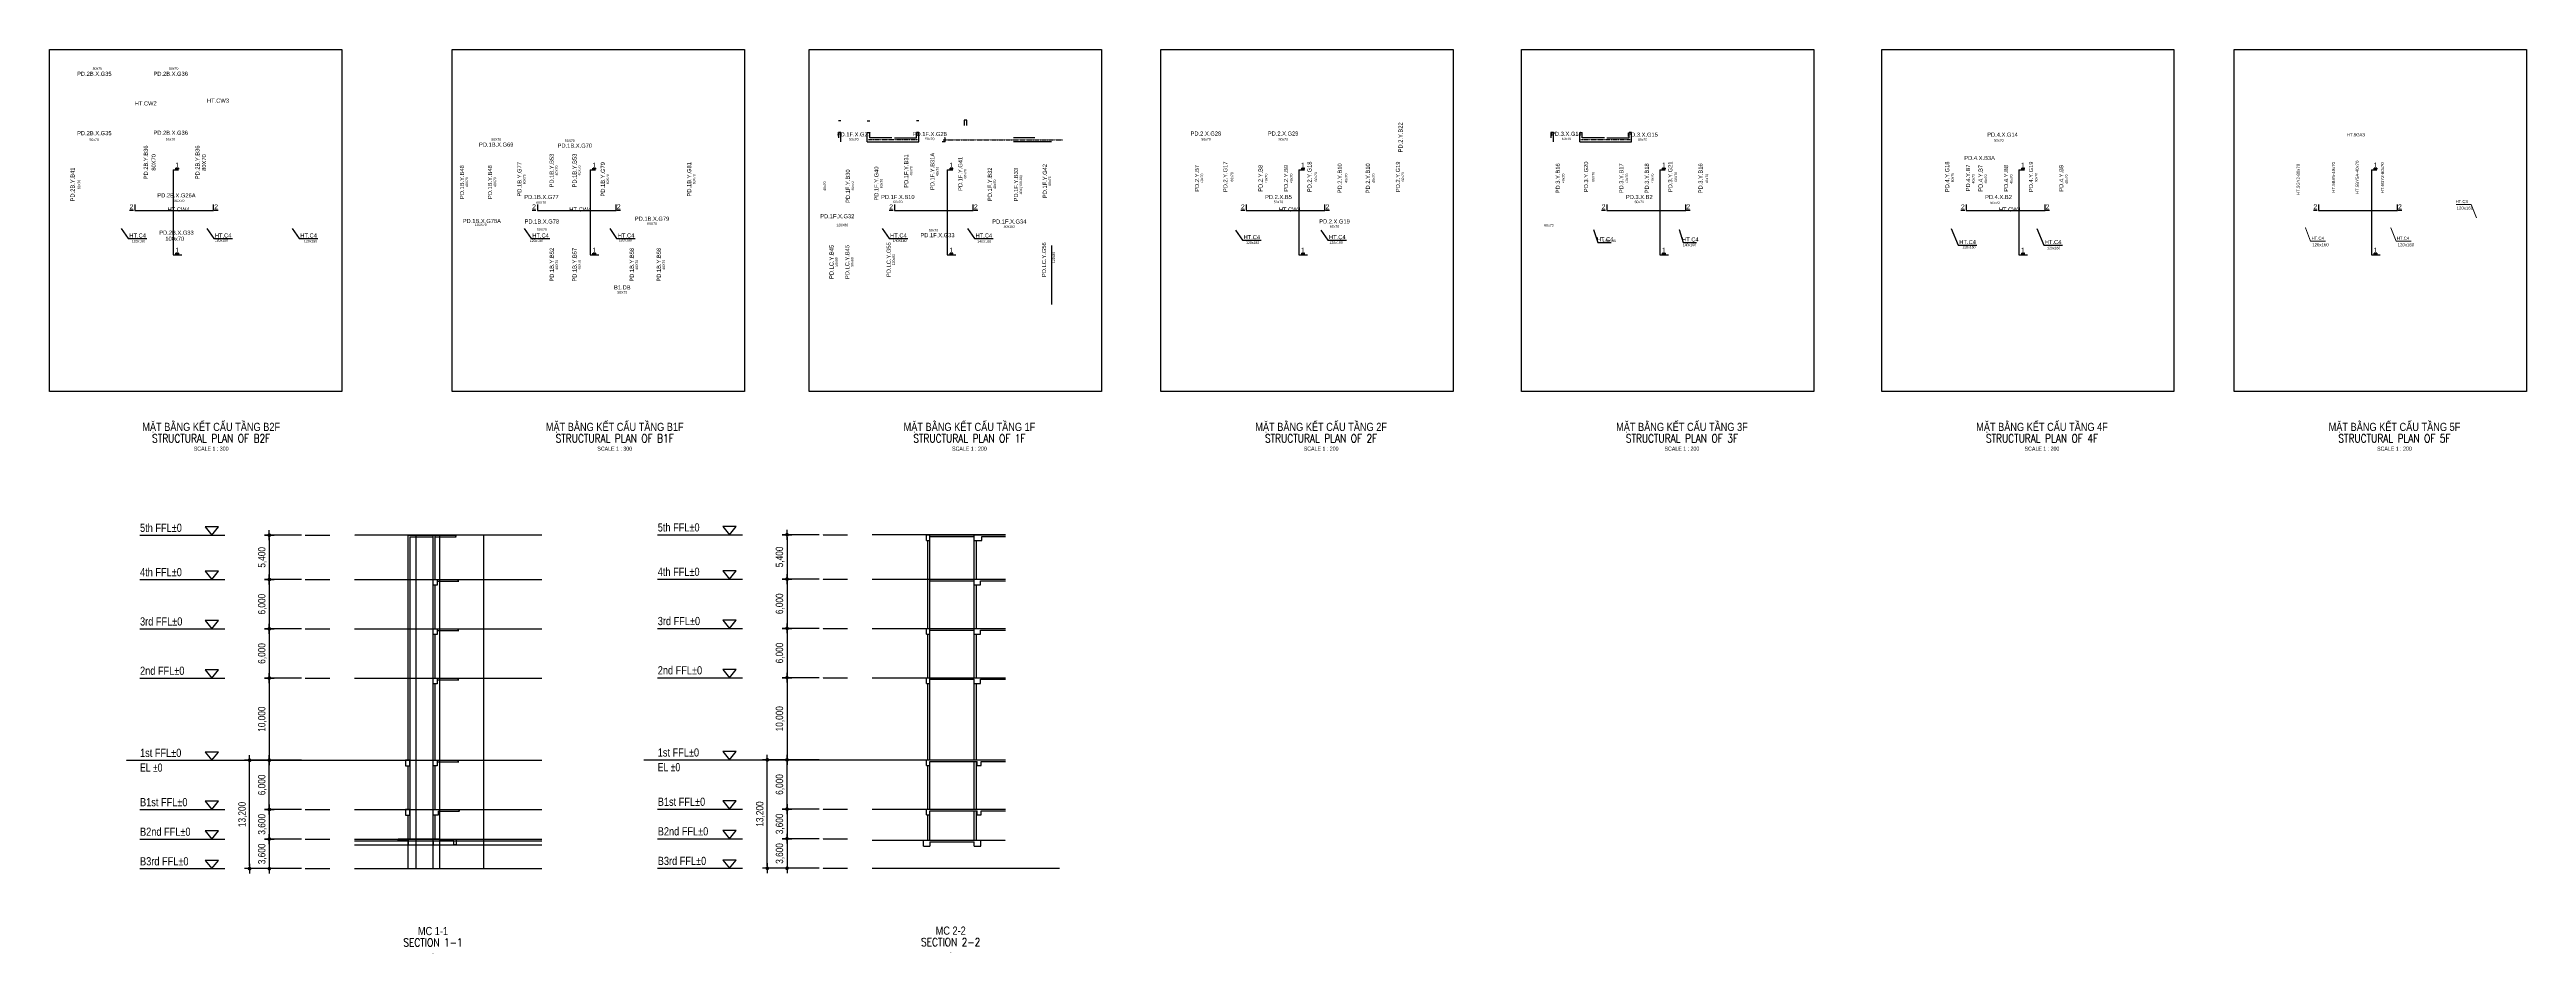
# Model space of a CAD drawing. Header units: millimetres. Extents: x 193380 to 494714, y -170024 to 220376.
# Drawn here: x 193380 to 494714, y -170024 to -59968 of the extents above.
import ezdxf
from ezdxf.enums import TextEntityAlignment as Align

# ---------------------------------------------------------------- set-up
doc = ezdxf.new("R2010")
doc.units = ezdxf.units.MM
doc.header["$MEASUREMENT"] = 0
for name, pattern in [('CENTER2', [1.125, 0.75, -0.125, 0.125, -0.125]), ('X-CORE_1F$0$CENTER2', [1.125, 0.75, -0.125, 0.125, -0.125]), ('X-CORE_3F$0$CENTER2', [1.125, 0.75, -0.125, 0.125, -0.125]), ('X-SEC-1-GRID$0$CENTER2', [1.125, 0.75, -0.125, 0.125, -0.125])]:
    doc.linetypes.add(name, pattern=pattern)
for name, color, linetype, lineweight in [('$0$NDC_S_ANNO', 7, 'Continuous', 20), ('$0$NDC_S_VN TEXT', 7, 'Continuous', 20), ('$1$NDC_S_VN TEXT', 7, 'Continuous', 20), ('C1', 20, 'Continuous', 35), ('NDC_S_ANNO', 7, 'Continuous', 20), ('NDC_S_AXIS', 5, 'CENTER2', 9), ('NDC_S_BEAM NAME', 7, 'Continuous', 9), ('NDC_S_COLUMN NAME', 7, 'Continuous', 9), ('NDC_S_DIM', 1, 'Continuous', 15), ('NDC_S_ENG TITLE', 3, 'Continuous', 20), ('NDC_S_LEADER', 1, 'Continuous', 13), ('NDC_S_NAME BEAM', 7, 'Continuous', 20), ('NDC_S_TEXT SYMBOL', 7, 'Continuous', 20), ('NDC_S_VN TEXT', 7, 'Continuous', 20), ('NDC_S_VN TITLE', 6, 'Continuous', 35)]:
    doc.layers.add(name, color=color, linetype=linetype, lineweight=lineweight)
doc.layers.add('2020-ten dam', color=4, linetype='Continuous', plot=False)
doc.layers.add('ten dam', color=31, linetype='Continuous', plot=False)
for name, color, linetype in [('FOOTING BOTTOM LEVEL$0$@ SL+300 EL-1.1', 41, 'Continuous'), ('X-BASE-1F$0$A-LAND', 252, 'Continuous'), ('X-CORE_1F$0$A-CEN2', 8, 'X-CORE_1F$0$CENTER2'), ('X-CORE_1F$0$A-CON', 2, 'Continuous'), ('X-CORE_3F$0$A-CEN2', 8, 'X-CORE_3F$0$CENTER2'), ('X-CORE_3F$0$A-CON', 2, 'Continuous'), ('X-SEC-1-GRID$0$A-CEN1', 251, 'X-SEC-1-GRID$0$CENTER2'), ('X-SEC-1-GRID$0$A-DIM1', 7, 'Continuous'), ('X-SEC-1-GRID$0$A-SYM', 7, 'Continuous')]:
    doc.layers.add(name, color=color, linetype=linetype)
doc.styles.add('$0$Arial', font='arial.ttf', dxfattribs={"width": 0.8})
doc.styles.add('$2$ARIAL', font='arial.ttf', dxfattribs={"width": 0.8})
doc.styles.add('ARIAL', font='arial.ttf', dxfattribs={"width": 0.8})
doc.styles.add('NDC_ANNO', font='', dxfattribs={"width": 0.8})
doc.styles.add('NDC_DIM', font='', dxfattribs={"width": 0.75})
doc.styles.add('NDC_EN TXT', font='romans.shx', dxfattribs={"width": 0.8})
doc.styles.add('NDC_VIE TXT', font='arial.ttf', dxfattribs={"width": 0.8})
doc.styles.add('X-SEC-1-GRID$0$\\M+3C8F1\\M+3B8B2\\M+3B9AE\\M+3C0DA', font='H2GTRM.TTF', dxfattribs={"width": 0.8})
doc.styles.add('X-SEC-1-GRID$0$Hrtext', font='arial.ttf', dxfattribs={"width": 0.8})
doc.styles.get('NDC_ANNO').set_extended_font_data('Dotum')
doc.styles.get('NDC_DIM').set_extended_font_data('Dotum')
doc.dimstyles.new('NDC_dim_150', dxfattribs={"dimscale": 150, "dimtxt": 2.2, "dimasz": 1.5, "dimexe": 1.5, "dimexo": 2.5, "dimgap": 1, "dimtad": 1, "dimdec": 0, "dimzin": 0, "dimdsep": 46, "dimtxsty": 'NDC_DIM', "dimblk": 'DIMMARK', "dimcen": 0.09, "dimdle": 1.2, "dimclrd": 1, "dimclre": 1, "dimclrt": 3, "dimadec": 0, "dimazin": 0, "dimtfac": 1, "dimtdec": 0, "dimtix": 1, "dimtofl": 0, "dimtmove": 0, "dimatfit": 3, "dimfxl": 0, "dimtolj": 1, "dimtzin": 0, "dimarcsym": 0})
doc.dimstyles.new('NDC_dim_200', dxfattribs={"dimscale": 200, "dimtxt": 2.2, "dimasz": 1.5, "dimexe": 1.5, "dimexo": 2.5, "dimgap": 1, "dimtad": 1, "dimdec": 0, "dimzin": 0, "dimdsep": 46, "dimtxsty": 'NDC_DIM', "dimblk": 'DIMMARK', "dimcen": 0.09, "dimdle": 1.2, "dimclrd": 1, "dimclre": 1, "dimclrt": 3, "dimadec": 0, "dimazin": 0, "dimtfac": 1, "dimtdec": 0, "dimtix": 1, "dimtofl": 0, "dimtmove": 0, "dimatfit": 3, "dimfxl": 0, "dimtolj": 1, "dimtzin": 0, "dimarcsym": 0})
doc.dimstyles.new('X-SEC-1-GRID$0$HEERIM(Ext)', dxfattribs={"dimtxt": 3, "dimasz": 1, "dimexe": 2, "dimexo": 1.5, "dimgap": 1, "dimtad": 1, "dimdec": 0, "dimzin": 0, "dimdsep": 46, "dimlunit": 6, "dimtxsty": 'X-SEC-1-GRID$0$Hrtext', "dimblk": 'X-SEC-1-GRID$0$dotdim1', "dimcen": 1, "dimdle": 2, "dimclrd": 256, "dimclre": 256, "dimclrt": 3, "dimadec": 0, "dimazin": 0, "dimtfac": 1, "dimtdec": 0, "dimtix": 1, "dimtmove": 2, "dimatfit": 3, "dimldrblk": 'X-SEC-1-GRID$0$dotdim1', "dimfxl": 0, "dimtolj": 1, "dimtzin": 0, "dimlwd": -1, "dimarcsym": 0})

# ---------------------------------------------------------------- blocks, each defined once
blk = doc.blocks.new('*U296')
at = {"layer": 'NDC_S_ANNO', "ltscale": 0.8, "style": 'ARIAL', "width": 0.8}
blk.add_attdef('TEN', text='', height=2.5, dxfattribs=at).set_placement((-2.6, 1), align=Align.MIDDLE_CENTER)
at = {"layer": 'NDC_S_AXIS', "ltscale": 0.8, "style": 'ARIAL', "width": 0.8, "flags": 1}
blk.add_attdef('CHU_THICH', text='', height=2.5, dxfattribs=at).set_placement((0, 0), align=Align.MIDDLE_CENTER)
blk = doc.blocks.new('DIMMARK')
at = {"layer": 'NDC_S_DIM', "color": 1}
blk.add_line((-1.5, 0), (1, 0), dxfattribs=at)
at = {"layer": 'NDC_S_DIM', "color": 2, "const_width": 0.1}
blk.add_lwpolyline([(-0.4, -0.4), (0.4, 0.4)], dxfattribs=at)
blk = doc.blocks.new('*U298')
at = {"layer": 'NDC_S_ANNO', "ltscale": 0.8, "style": 'ARIAL', "width": 0.8}
blk.add_attdef('TEN', text='', height=2.5, dxfattribs=at).set_placement((0, 3), align=Align.MIDDLE_CENTER)
at = {"layer": 'NDC_S_AXIS', "ltscale": 0.8, "style": 'ARIAL', "width": 0.8, "flags": 1}
blk.add_attdef('CHU_THICH', text='', height=2.5, dxfattribs=at).set_placement((0, 0), align=Align.MIDDLE_CENTER)
blk = doc.blocks.new('X-SEC-1-GRID$0$dotdim1')
at = {"layer": 'X-SEC-1-GRID$0$A-DIM1'}
for p, q in [((-2, 0), (2, 0)), ((0, 2), (0, -2))]:
    blk.add_line(p, q, dxfattribs=at)
at = {"layer": 'X-SEC-1-GRID$0$A-DIM1', "const_width": 0.7}
blk.add_lwpolyline([(0.4, 0, 1), (-0.4, 0, 1)], format="xyb", close=True, dxfattribs=at)
blk = doc.blocks.new('*D431')
at = {"layer": 'X-SEC-1-GRID$0$A-DIM1', "lineweight": -2, "transparency": 16777216}
for p, q in [((224034, -130495, 0), (219517, -130495, 0)), ((224034, -136495, 0), (219517, -136495, 0))]:
    blk.add_line(p, q, dxfattribs=at)
at = {"layer": 'X-SEC-1-GRID$0$A-DIM1', "transparency": 16777216}
blk.add_line((220117, -130795, 0), (220117, -136195, 0), dxfattribs=at)
at = {"layer": 'X-SEC-1-GRID$0$A-DIM1', "transparency": 16777216, "xscale": 300, "yscale": 300, "zscale": 300}
for p, rotation in [((220117, -130495, 0), 90), ((220117, -136495, 0), 270)]:
    blk.add_blockref('X-SEC-1-GRID$0$dotdim1', p, dxfattribs=dict(at, rotation=rotation))
at = {"layer": 'X-SEC-1-GRID$0$A-DIM1', "color": 3, "transparency": 16777216, "insert": (219276, -133495, 0), "char_height": 900, "attachment_point": 5, "rotation": 90, "style": 'X-SEC-1-GRID$0$Hrtext'}
blk.add_mtext('\\A1;6,000', dxfattribs=at)
blk = doc.blocks.new('*D424')
at = {"layer": 'X-SEC-1-GRID$0$A-DIM1', "lineweight": -2, "transparency": 16777216}
for p, q in [((224034, -136495, 0), (219517, -136495, 0)), ((224034, -146495, 0), (219517, -146495, 0))]:
    blk.add_line(p, q, dxfattribs=at)
at = {"layer": 'X-SEC-1-GRID$0$A-DIM1', "transparency": 16777216}
blk.add_line((220117, -136795, 0), (220117, -146195, 0), dxfattribs=at)
at = {"layer": 'X-SEC-1-GRID$0$A-DIM1', "transparency": 16777216, "xscale": 300, "yscale": 300, "zscale": 300}
for p, rotation in [((220117, -136495, 0), 90), ((220117, -146495, 0), 270)]:
    blk.add_blockref('X-SEC-1-GRID$0$dotdim1', p, dxfattribs=dict(at, rotation=rotation))
at = {"layer": 'X-SEC-1-GRID$0$A-DIM1', "color": 3, "transparency": 16777216, "insert": (219276, -141495, 0), "char_height": 900, "attachment_point": 5, "rotation": 90, "style": 'X-SEC-1-GRID$0$Hrtext'}
blk.add_mtext('\\A1;10,000', dxfattribs=at)
blk = doc.blocks.new('*D425')
at = {"layer": 'X-SEC-1-GRID$0$A-DIM1', "lineweight": -2, "transparency": 16777216}
for p, q in [((224034, -124495, 0), (219517, -124495, 0)), ((224034, -130495, 0), (219517, -130495, 0))]:
    blk.add_line(p, q, dxfattribs=at)
at = {"layer": 'X-SEC-1-GRID$0$A-DIM1', "transparency": 16777216}
blk.add_line((220117, -124795, 0), (220117, -130195, 0), dxfattribs=at)
at = {"layer": 'X-SEC-1-GRID$0$A-DIM1', "transparency": 16777216, "xscale": 300, "yscale": 300, "zscale": 300}
for p, rotation in [((220117, -124495, 0), 90), ((220117, -130495, 0), 270)]:
    blk.add_blockref('X-SEC-1-GRID$0$dotdim1', p, dxfattribs=dict(at, rotation=rotation))
at = {"layer": 'X-SEC-1-GRID$0$A-DIM1', "color": 3, "transparency": 16777216, "insert": (219276, -127495, 0), "char_height": 900, "attachment_point": 5, "rotation": 90, "style": 'X-SEC-1-GRID$0$Hrtext'}
blk.add_mtext('\\A1;6,000', dxfattribs=at)
blk = doc.blocks.new('*D426')
at = {"layer": 'X-SEC-1-GRID$0$A-DIM1', "lineweight": -2, "transparency": 16777216}
for p, q in [((224034, -119095, 0), (219517, -119095, 0)), ((224034, -124495, 0), (219517, -124495, 0))]:
    blk.add_line(p, q, dxfattribs=at)
at = {"layer": 'X-SEC-1-GRID$0$A-DIM1', "transparency": 16777216}
blk.add_line((220117, -119395, 0), (220117, -124195, 0), dxfattribs=at)
at = {"layer": 'X-SEC-1-GRID$0$A-DIM1', "transparency": 16777216, "xscale": 300, "yscale": 300, "zscale": 300}
for p, rotation in [((220117, -119095, 0), 90), ((220117, -124495, 0), 270)]:
    blk.add_blockref('X-SEC-1-GRID$0$dotdim1', p, dxfattribs=dict(at, rotation=rotation))
at = {"layer": 'X-SEC-1-GRID$0$A-DIM1', "color": 3, "transparency": 16777216, "insert": (219276, -121795, 0), "char_height": 900, "attachment_point": 5, "rotation": 90, "style": 'X-SEC-1-GRID$0$Hrtext'}
blk.add_mtext('\\A1;5,400', dxfattribs=at)
blk = doc.blocks.new('*D427')
at = {"layer": 'X-SEC-1-GRID$0$A-DIM1', "lineweight": -2, "transparency": 16777216}
for p, q in [((224034, -146495, 0), (219517, -146495, 0)), ((224034, -152495, 0), (219517, -152495, 0))]:
    blk.add_line(p, q, dxfattribs=at)
at = {"layer": 'X-SEC-1-GRID$0$A-DIM1', "transparency": 16777216}
blk.add_line((220117, -152195, 0), (220117, -146795, 0), dxfattribs=at)
at = {"layer": 'X-SEC-1-GRID$0$A-DIM1', "transparency": 16777216, "xscale": 300, "yscale": 300, "zscale": 300}
for p, rotation in [((220117, -146495, 0), 90), ((220117, -152495, 0), 270)]:
    blk.add_blockref('X-SEC-1-GRID$0$dotdim1', p, dxfattribs=dict(at, rotation=rotation))
at = {"layer": 'X-SEC-1-GRID$0$A-DIM1', "color": 3, "transparency": 16777216, "insert": (219276, -149495, 0), "char_height": 900, "attachment_point": 5, "rotation": 90, "style": 'X-SEC-1-GRID$0$Hrtext'}
blk.add_mtext('\\A1;6,000', dxfattribs=at)
blk = doc.blocks.new('*D428')
at = {"layer": 'X-SEC-1-GRID$0$A-DIM1', "lineweight": -2, "transparency": 16777216}
for p, q in [((224034, -152495, 0), (219517, -152495, 0)), ((224034, -156095, 0), (219517, -156095, 0))]:
    blk.add_line(p, q, dxfattribs=at)
at = {"layer": 'X-SEC-1-GRID$0$A-DIM1', "transparency": 16777216}
blk.add_line((220117, -152795, 0), (220117, -155795, 0), dxfattribs=at)
at = {"layer": 'X-SEC-1-GRID$0$A-DIM1', "transparency": 16777216, "xscale": 300, "yscale": 300, "zscale": 300}
for p, rotation in [((220117, -152495, 0), 90), ((220117, -156095, 0), 270)]:
    blk.add_blockref('X-SEC-1-GRID$0$dotdim1', p, dxfattribs=dict(at, rotation=rotation))
at = {"layer": 'X-SEC-1-GRID$0$A-DIM1', "color": 3, "transparency": 16777216, "insert": (219276, -154295, 0), "char_height": 900, "attachment_point": 5, "rotation": 90, "style": 'X-SEC-1-GRID$0$Hrtext'}
blk.add_mtext('\\A1;3,600', dxfattribs=at)
blk = doc.blocks.new('*D429')
at = {"layer": 'X-SEC-1-GRID$0$A-DIM1', "lineweight": -2, "transparency": 16777216}
for p, q in [((224034, -146495, 0), (217117, -146495, 0)), ((224034, -159695, 0), (217117, -159695, 0))]:
    blk.add_line(p, q, dxfattribs=at)
at = {"layer": 'X-SEC-1-GRID$0$A-DIM1', "transparency": 16777216}
blk.add_line((217717, -159395, 0), (217717, -146795, 0), dxfattribs=at)
at = {"layer": 'X-SEC-1-GRID$0$A-DIM1', "transparency": 16777216, "xscale": 300, "yscale": 300, "zscale": 300}
for p, rotation in [((217717, -146495, 0), 90), ((217717, -159695, 0), 270)]:
    blk.add_blockref('X-SEC-1-GRID$0$dotdim1', p, dxfattribs=dict(at, rotation=rotation))
at = {"layer": 'X-SEC-1-GRID$0$A-DIM1', "color": 3, "transparency": 16777216, "insert": (216876, -153095, 0), "char_height": 900, "attachment_point": 5, "rotation": 90, "style": 'X-SEC-1-GRID$0$Hrtext'}
blk.add_mtext('\\A1;13,200', dxfattribs=at)
blk = doc.blocks.new('*D430')
at = {"layer": 'X-SEC-1-GRID$0$A-DIM1', "lineweight": -2, "transparency": 16777216}
for p, q in [((224034, -156095, 0), (219517, -156095, 0)), ((224034, -159695, 0), (219517, -159695, 0))]:
    blk.add_line(p, q, dxfattribs=at)
at = {"layer": 'X-SEC-1-GRID$0$A-DIM1', "transparency": 16777216}
blk.add_line((220117, -156395, 0), (220117, -159395, 0), dxfattribs=at)
at = {"layer": 'X-SEC-1-GRID$0$A-DIM1', "transparency": 16777216, "xscale": 300, "yscale": 300, "zscale": 300}
for p, rotation in [((220117, -156095, 0), 90), ((220117, -159695, 0), 270)]:
    blk.add_blockref('X-SEC-1-GRID$0$dotdim1', p, dxfattribs=dict(at, rotation=rotation))
at = {"layer": 'X-SEC-1-GRID$0$A-DIM1', "color": 3, "transparency": 16777216, "insert": (219276, -157895, 0), "char_height": 900, "attachment_point": 5, "rotation": 90, "style": 'X-SEC-1-GRID$0$Hrtext'}
blk.add_mtext('\\A1;3,600', dxfattribs=at)
blk = doc.blocks.new('Drawing name_symbol')
at = {"layer": 'NDC_S_ENG TITLE', "style": 'NDC_EN TXT', "width": 0.8}
blk.add_attdef('SECTDET1', text='', height=5, dxfattribs=at).set_placement((0, 1), align=Align.CENTER)
at = {"layer": 'NDC_S_TEXT SYMBOL', "lineweight": 25, "style": 'NDC_ANNO', "width": 0.8}
blk.add_attdef('SSCALE', text='', height=2.5, dxfattribs=at).set_placement((0, -4), align=Align.CENTER)
at = {"layer": 'NDC_S_VN TITLE', "style": 'NDC_VIE TXT', "width": 0.8}
blk.add_attdef('SECTDET2', text='', height=5, dxfattribs=at).set_placement((0, 8), align=Align.CENTER)
blk = doc.blocks.new('*U612')
at = {"layer": '$0$NDC_S_ANNO', "ltscale": 0.8, "style": '$0$Arial', "width": 0.8, "flags": 1}
blk.add_attdef('CHU_THICH', text='', height=2.5, dxfattribs=at).set_placement((0, 0), align=Align.MIDDLE_CENTER)
at = {"layer": '$0$NDC_S_ANNO', "ltscale": 0.8, "style": '$0$Arial', "width": 0.8}
blk.add_attdef('TEN', text='', height=2.5, dxfattribs=at).set_placement((-2.6, 1), align=Align.MIDDLE_CENTER)
blk = doc.blocks.new('*D613')
at = {"layer": 'X-SEC-1-GRID$0$A-DIM1', "lineweight": -2, "transparency": 16777216}
for p, q in [((287018, -130445, 0), (282501, -130445, 0)), ((287018, -136445, 0), (282501, -136445, 0))]:
    blk.add_line(p, q, dxfattribs=at)
at = {"layer": 'X-SEC-1-GRID$0$A-DIM1', "transparency": 16777216}
blk.add_line((283101, -130745, 0), (283101, -136145, 0), dxfattribs=at)
at = {"layer": 'X-SEC-1-GRID$0$A-DIM1', "transparency": 16777216, "xscale": 300, "yscale": 300, "zscale": 300}
for p, rotation in [((283101, -130445, 0), 90), ((283101, -136445, 0), 270)]:
    blk.add_blockref('X-SEC-1-GRID$0$dotdim1', p, dxfattribs=dict(at, rotation=rotation))
at = {"layer": 'X-SEC-1-GRID$0$A-DIM1', "color": 3, "transparency": 16777216, "insert": (282260, -133445, 0), "char_height": 900, "attachment_point": 5, "rotation": 90, "style": 'X-SEC-1-GRID$0$Hrtext'}
blk.add_mtext('\\A1;6,000', dxfattribs=at)
blk = doc.blocks.new('*D614')
at = {"layer": 'X-SEC-1-GRID$0$A-DIM1', "lineweight": -2, "transparency": 16777216}
for p, q in [((287018, -136445, 0), (282501, -136445, 0)), ((287018, -146445, 0), (282501, -146445, 0))]:
    blk.add_line(p, q, dxfattribs=at)
at = {"layer": 'X-SEC-1-GRID$0$A-DIM1', "transparency": 16777216}
blk.add_line((283101, -136745, 0), (283101, -146145, 0), dxfattribs=at)
at = {"layer": 'X-SEC-1-GRID$0$A-DIM1', "transparency": 16777216, "xscale": 300, "yscale": 300, "zscale": 300}
for p, rotation in [((283101, -136445, 0), 90), ((283101, -146445, 0), 270)]:
    blk.add_blockref('X-SEC-1-GRID$0$dotdim1', p, dxfattribs=dict(at, rotation=rotation))
at = {"layer": 'X-SEC-1-GRID$0$A-DIM1', "color": 3, "transparency": 16777216, "insert": (282260, -141445, 0), "char_height": 900, "attachment_point": 5, "rotation": 90, "style": 'X-SEC-1-GRID$0$Hrtext'}
blk.add_mtext('\\A1;10,000', dxfattribs=at)
blk = doc.blocks.new('*D615')
at = {"layer": 'X-SEC-1-GRID$0$A-DIM1', "lineweight": -2, "transparency": 16777216}
for p, q in [((287018, -124445, 0), (282501, -124445, 0)), ((287018, -130445, 0), (282501, -130445, 0))]:
    blk.add_line(p, q, dxfattribs=at)
at = {"layer": 'X-SEC-1-GRID$0$A-DIM1', "transparency": 16777216}
blk.add_line((283101, -124745, 0), (283101, -130145, 0), dxfattribs=at)
at = {"layer": 'X-SEC-1-GRID$0$A-DIM1', "transparency": 16777216, "xscale": 300, "yscale": 300, "zscale": 300}
for p, rotation in [((283101, -124445, 0), 90), ((283101, -130445, 0), 270)]:
    blk.add_blockref('X-SEC-1-GRID$0$dotdim1', p, dxfattribs=dict(at, rotation=rotation))
at = {"layer": 'X-SEC-1-GRID$0$A-DIM1', "color": 3, "transparency": 16777216, "insert": (282260, -127445, 0), "char_height": 900, "attachment_point": 5, "rotation": 90, "style": 'X-SEC-1-GRID$0$Hrtext'}
blk.add_mtext('\\A1;6,000', dxfattribs=at)
blk = doc.blocks.new('*D616')
at = {"layer": 'X-SEC-1-GRID$0$A-DIM1', "lineweight": -2, "transparency": 16777216}
for p, q in [((287018, -119045, 0), (282501, -119045, 0)), ((287018, -124445, 0), (282501, -124445, 0))]:
    blk.add_line(p, q, dxfattribs=at)
at = {"layer": 'X-SEC-1-GRID$0$A-DIM1', "transparency": 16777216}
blk.add_line((283101, -119345, 0), (283101, -124145, 0), dxfattribs=at)
at = {"layer": 'X-SEC-1-GRID$0$A-DIM1', "transparency": 16777216, "xscale": 300, "yscale": 300, "zscale": 300}
for p, rotation in [((283101, -119045, 0), 90), ((283101, -124445, 0), 270)]:
    blk.add_blockref('X-SEC-1-GRID$0$dotdim1', p, dxfattribs=dict(at, rotation=rotation))
at = {"layer": 'X-SEC-1-GRID$0$A-DIM1', "color": 3, "transparency": 16777216, "insert": (282260, -121745, 0), "char_height": 900, "attachment_point": 5, "rotation": 90, "style": 'X-SEC-1-GRID$0$Hrtext'}
blk.add_mtext('\\A1;5,400', dxfattribs=at)
blk = doc.blocks.new('*D617')
at = {"layer": 'X-SEC-1-GRID$0$A-DIM1', "lineweight": -2, "transparency": 16777216}
for p, q in [((287018, -146445, 0), (282501, -146445, 0)), ((287018, -152445, 0), (282501, -152445, 0))]:
    blk.add_line(p, q, dxfattribs=at)
at = {"layer": 'X-SEC-1-GRID$0$A-DIM1', "transparency": 16777216}
blk.add_line((283101, -152145, 0), (283101, -146745, 0), dxfattribs=at)
at = {"layer": 'X-SEC-1-GRID$0$A-DIM1', "transparency": 16777216, "xscale": 300, "yscale": 300, "zscale": 300}
for p, rotation in [((283101, -146445, 0), 90), ((283101, -152445, 0), 270)]:
    blk.add_blockref('X-SEC-1-GRID$0$dotdim1', p, dxfattribs=dict(at, rotation=rotation))
at = {"layer": 'X-SEC-1-GRID$0$A-DIM1', "color": 3, "transparency": 16777216, "insert": (282260, -149445, 0), "char_height": 900, "attachment_point": 5, "rotation": 90, "style": 'X-SEC-1-GRID$0$Hrtext'}
blk.add_mtext('\\A1;6,000', dxfattribs=at)
blk = doc.blocks.new('*D618')
at = {"layer": 'X-SEC-1-GRID$0$A-DIM1', "lineweight": -2, "transparency": 16777216}
for p, q in [((287018, -152445, 0), (282501, -152445, 0)), ((287018, -156045, 0), (282501, -156045, 0))]:
    blk.add_line(p, q, dxfattribs=at)
at = {"layer": 'X-SEC-1-GRID$0$A-DIM1', "transparency": 16777216}
blk.add_line((283101, -152745, 0), (283101, -155745, 0), dxfattribs=at)
at = {"layer": 'X-SEC-1-GRID$0$A-DIM1', "transparency": 16777216, "xscale": 300, "yscale": 300, "zscale": 300}
for p, rotation in [((283101, -152445, 0), 90), ((283101, -156045, 0), 270)]:
    blk.add_blockref('X-SEC-1-GRID$0$dotdim1', p, dxfattribs=dict(at, rotation=rotation))
at = {"layer": 'X-SEC-1-GRID$0$A-DIM1', "color": 3, "transparency": 16777216, "insert": (282260, -154245, 0), "char_height": 900, "attachment_point": 5, "rotation": 90, "style": 'X-SEC-1-GRID$0$Hrtext'}
blk.add_mtext('\\A1;3,600', dxfattribs=at)
blk = doc.blocks.new('*D619')
at = {"layer": 'X-SEC-1-GRID$0$A-DIM1', "lineweight": -2, "transparency": 16777216}
for p, q in [((287018, -146445, 0), (280101, -146445, 0)), ((287018, -159645, 0), (280101, -159645, 0))]:
    blk.add_line(p, q, dxfattribs=at)
at = {"layer": 'X-SEC-1-GRID$0$A-DIM1', "transparency": 16777216}
blk.add_line((280701, -159345, 0), (280701, -146745, 0), dxfattribs=at)
at = {"layer": 'X-SEC-1-GRID$0$A-DIM1', "transparency": 16777216, "xscale": 300, "yscale": 300, "zscale": 300}
for p, rotation in [((280701, -146445, 0), 90), ((280701, -159645, 0), 270)]:
    blk.add_blockref('X-SEC-1-GRID$0$dotdim1', p, dxfattribs=dict(at, rotation=rotation))
at = {"layer": 'X-SEC-1-GRID$0$A-DIM1', "color": 3, "transparency": 16777216, "insert": (279860, -153045, 0), "char_height": 900, "attachment_point": 5, "rotation": 90, "style": 'X-SEC-1-GRID$0$Hrtext'}
blk.add_mtext('\\A1;13,200', dxfattribs=at)
blk = doc.blocks.new('*D620')
at = {"layer": 'X-SEC-1-GRID$0$A-DIM1', "lineweight": -2, "transparency": 16777216}
for p, q in [((287018, -156045, 0), (282501, -156045, 0)), ((287018, -159645, 0), (282501, -159645, 0))]:
    blk.add_line(p, q, dxfattribs=at)
at = {"layer": 'X-SEC-1-GRID$0$A-DIM1', "transparency": 16777216}
blk.add_line((283101, -156345, 0), (283101, -159345, 0), dxfattribs=at)
at = {"layer": 'X-SEC-1-GRID$0$A-DIM1', "transparency": 16777216, "xscale": 300, "yscale": 300, "zscale": 300}
for p, rotation in [((283101, -156045, 0), 90), ((283101, -159645, 0), 270)]:
    blk.add_blockref('X-SEC-1-GRID$0$dotdim1', p, dxfattribs=dict(at, rotation=rotation))
at = {"layer": 'X-SEC-1-GRID$0$A-DIM1', "color": 3, "transparency": 16777216, "insert": (282260, -157845, 0), "char_height": 900, "attachment_point": 5, "rotation": 90, "style": 'X-SEC-1-GRID$0$Hrtext'}
blk.add_mtext('\\A1;3,600', dxfattribs=at)
blk = doc.blocks.new('Name col F6-F8')
at = {"layer": 'NDC_S_COLUMN NAME', "xscale": 150, "yscale": 150, "zscale": 150}
for p in [(50009, 2778), (32489, -1683), (42867, -1683)]:
    blk.add_blockref('*U612', p, dxfattribs=at).add_auto_attribs({'TEN': 'HT.C4'})
at = {"layer": 'NDC_S_COLUMN NAME', "style": 'NDC_VIE TXT', "width": 0.8}
for p in [(48991, 1949), (31425, -2513), (41825, -2513)]:
    blk.add_text('120x160', height=375, dxfattribs=at).set_placement(p)
at = {"layer": 'NDC_S_LEADER', "ltscale": 100}
for points in [[(51400, 950), (50769, 2556), (48946, 2556)], [(30600, -247), (31231, -1906), (33054, -1906)], [(41000, -247), (41631, -1906), (43454, -1906)]]:
    blk.add_leader(points, dimstyle='NDC_dim_200', override={"dimgap": 1, "dimtad": 0, "dimldrblk": 'DotSmall'}, dxfattribs=at)

msp = doc.modelspace()

# ---------------------------------------------------------------- linework, layer by layer
at = {"layer": 'FOOTING BOTTOM LEVEL$0$@ SL+300 EL-1.1', "color": 6}
for p, q in [((208413.7, -74614.5), (208413.7, -84964.3)), ((208413.7, -74614.5), (209077.6, -74614.5)), ((259153.6, -74614.5), (259153.6, -84964.3)), ((259153.6, -74614.5), (259817.5, -74614.5)), ((302590.7, -74614.5), (302590.7, -84964.3)), ((302590.7, -74614.5), (303254.5, -74614.5)), ((345375, -74614.5), (345375, -84964.3)), ((345375, -74614.5), (346038.8, -74614.5)), ((389267.1, -74614.5), (389267.1, -84964.3)), ((389267.1, -74614.5), (389930.9, -74614.5)), ((432972.7, -74614.5), (432972.7, -84964.3)), ((432972.7, -74614.5), (433636.5, -74614.5)), ((475854.6, -74614.5), (475854.6, -84964.3)), ((475854.6, -74614.5), (476518.5, -74614.5)), ((203752.7, -78847.4), (203752.7, -79574.5)), ((203752.7, -79574.5), (213343, -79574.5)), ((213343, -79574.5), (213343, -78847.4)), ((252733.2, -78847.4), (252733.2, -79574.5)), ((252733.2, -79574.5), (262323.5, -79574.5)), ((262323.5, -79574.5), (262323.5, -78847.4)), ((296170.3, -78847.4), (296170.3, -79574.5)), ((296170.3, -79574.5), (305760.6, -79574.5)), ((305760.6, -79574.5), (305760.6, -78847.4)), ((338954.6, -78847.4), (338954.6, -79574.5)), ((338954.6, -79574.5), (348544.9, -79574.5)), ((348544.9, -79574.5), (348544.9, -78847.4)), ((382846.7, -78847.4), (382846.7, -79574.5)), ((382846.7, -79574.5), (392437, -79574.5)), ((392437, -79574.5), (392437, -78847.4)), ((426552.2, -78847.4), (426552.2, -79574.5)), ((426552.2, -79574.5), (436142.5, -79574.5)), ((436142.5, -79574.5), (436142.5, -78847.4)), ((469434.2, -78847.4), (469434.2, -79574.5)), ((469434.2, -79574.5), (479024.5, -79574.5)), ((479024.5, -79574.5), (479024.5, -78847.4)), ((208413.7, -84964.3), (209471, -84964.3)), ((259153.6, -84964.3), (260210.9, -84964.3)), ((302590.7, -84964.3), (303648, -84964.3)), ((345375, -84964.3), (346432.3, -84964.3)), ((389267.1, -84964.3), (390324.4, -84964.3)), ((432972.7, -84964.3), (434030, -84964.3)), ((475854.6, -84964.3), (476911.9, -84964.3)), ((237000.4, -119095.2), (237200.4, -119095.2)), ((237000.4, -146495.2, 0), (237000.4, -119095.2)), ((237000.4, -119095.2), (240250.4, -119095.2)), ((237200.4, -119295.2), (237200.4, -156095.2)), ((237200.4, -119295.2), (240050.4, -119295.2)), ((240050.4, -119095.2), (240250.4, -119095.2)), ((240050.4, -156095.2, 0), (240050.4, -119295.2)), ((240250.4, -119095.2), (240250.4, -124495.2)), ((240250.4, -119095.2), (242817.3, -119095.2)), ((240250.4, -119295.2), (242817.3, -119295.2)), ((242746.8, -119229), (242878.5, -119184.3)), ((242817.3, -119229), (242746.8, -119229)), ((242817.1, -119184.3), (242817.1, -119051.3)), ((242878.5, -119184.3), (242817.1, -119184.3)), ((242817.3, -119374.9), (242817.3, -119229)), ((300084.5, -119745.2), (300084.5, -119045.2)), ((300084.5, -119045.2), (309660.9, -119045.2)), ((300084.5, -119745.2), (300484.5, -119745.2)), ((300234.5, -124445.2), (300234.5, -119745.2)), ((300484.5, -146445.2), (300484.5, -119045.2)), ((300484.5, -119245.2), (305884.5, -119245.2)), ((305884.5, -136445.2), (305884.5, -119045.2)), ((305884.5, -119745.2), (305884.5, -119245.2)), ((305884.5, -119745.2), (306784.5, -119745.2)), ((306134.5, -124445.2), (306134.5, -119745.2)), ((306784.5, -119245.2), (309660.9, -119245.2)), ((306784.5, -119745.2), (306784.5, -119245.2)), ((240050.4, -124495.2), (240550.4, -124495.2)), ((240550.4, -125195.2), (240050.4, -125195.2)), ((240250.4, -125195.2), (240250.4, -130495.2)), ((240550.4, -124495.2), (240550.4, -125195.2)), ((240550.4, -124495.2), (243117.3, -124495.2)), ((240550.4, -124695.2), (243117.3, -124695.2)), ((243046.8, -124629), (243178.5, -124584.3)), ((243117.3, -124629), (243046.8, -124629)), ((243117.1, -124584.3), (243117.1, -124451.3)), ((243178.5, -124584.3), (243117.1, -124584.3)), ((243117.3, -124774.9), (243117.3, -124629)), ((300234.5, -125145.2), (300234.5, -124445.2)), ((300234.5, -124445.2), (309660.9, -124445.2)), ((300234.5, -130445.2), (300234.5, -125145.2)), ((300484.5, -124645.2), (305884.5, -124645.2)), ((305884.5, -125145.2), (305884.5, -124645.2)), ((305884.5, -125145.2), (306634.5, -125145.2)), ((306134.5, -130445.2), (306134.5, -125145.2)), ((306634.5, -124645.2), (309660.9, -124645.2)), ((306634.5, -125145.2), (306634.5, -124645.2)), ((240050.4, -130495.2, 0), (240550.4, -130495.2, 0)), ((240550.4, -131195.2, 0), (240050.4, -131195.2, 0)), ((240250.4, -131195.2), (240250.4, -136495.2)), ((240550.4, -130495.2, 0), (240550.4, -131195.2, 0)), ((240550.4, -130495.2, 0), (243117.3, -130495.2, 0)), ((240550.4, -130695.2, 0), (243117.3, -130695.2, 0)), ((243046.8, -130629, 0), (243178.5, -130584.3, 0)), ((243117.3, -130629, 0), (243046.8, -130629, 0)), ((243117.1, -130584.3, 0), (243117.1, -130451.3, 0)), ((243178.5, -130584.3, 0), (243117.1, -130584.3, 0)), ((243117.3, -130774.9, 0), (243117.3, -130629, 0)), ((300084.5, -131145.2), (300084.5, -130445.2)), ((300084.5, -130445.2), (309660.9, -130445.2)), ((300084.5, -131145.2), (300484.5, -131145.2)), ((300234.5, -136445.2), (300234.5, -131145.2)), ((300484.5, -130645.2), (305884.5, -130645.2)), ((305884.5, -131145.2), (305884.5, -130645.2)), ((305884.5, -131145.2), (306634.5, -131145.2)), ((306134.5, -136445.2), (306134.5, -131145.2)), ((306634.5, -130645.2), (309660.9, -130645.2)), ((306634.5, -131145.2), (306634.5, -130645.2)), ((240050.4, -136495.2, 0), (240550.4, -136495.2, 0)), ((240050.4, -137195.2, 0), (240050.4, -136495.2)), ((240550.4, -137195.2, 0), (240050.4, -137195.2, 0)), ((240250.4, -137195.2), (240250.4, -146495.2)), ((240550.4, -136495.2, 0), (240550.4, -137195.2, 0)), ((240550.4, -136495.2, 0), (243117.3, -136495.2, 0)), ((240550.4, -136695.2, 0), (243117.3, -136695.2, 0)), ((243046.8, -136629, 0), (243178.5, -136584.3, 0)), ((243117.3, -136629, 0), (243046.8, -136629, 0)), ((243117.1, -136584.3, 0), (243117.1, -136451.3, 0)), ((243178.5, -136584.3, 0), (243117.1, -136584.3, 0)), ((243117.3, -136774.9, 0), (243117.3, -136629, 0)), ((300084.5, -137145.2), (300084.5, -136445.2)), ((300084.5, -136445.2), (309660.9, -136445.2)), ((300084.5, -137145.2), (300484.5, -137145.2)), ((300234.5, -146445.2), (300234.5, -137145.2)), ((300484.5, -136645.2), (305884.5, -136645.2)), ((305884.5, -137145.2), (305884.5, -136645.2)), ((305884.5, -146445.2), (305884.5, -137145.2)), ((305884.5, -137145.2), (306634.5, -137145.2)), ((306134.5, -146445.2), (306134.5, -137145.2)), ((306634.5, -136645.2), (309660.9, -136645.2)), ((306634.5, -137145.2), (306634.5, -136645.2)), ((237200.4, -146495.2), (236700.4, -146495.2)), ((236700.4, -146495.2), (236700.4, -147195.2)), ((236700.4, -147195.2), (237200.4, -147195.2)), ((237000.4, -152495.2, 0), (237000.4, -147195.2, 0)), ((237200.4, -147195.2), (237200.4, -146495.2)), ((240050.4, -146495.2, 0), (240550.4, -146495.2, 0)), ((240550.4, -147195.2, 0), (240050.4, -147195.2, 0)), ((240250.4, -147195.2), (240250.4, -152495.2)), ((240550.4, -146495.2, 0), (240550.4, -147195.2, 0)), ((240550.4, -146495.2, 0), (243117.3, -146495.2, 0)), ((240550.4, -146695.2, 0), (243117.3, -146695.2, 0)), ((243046.8, -146629, 0), (243178.5, -146584.3, 0)), ((243117.3, -146629, 0), (243046.8, -146629, 0)), ((243117.1, -146584.3, 0), (243117.1, -146451.3, 0)), ((243178.5, -146584.3, 0), (243117.1, -146584.3, 0)), ((243117.3, -146774.9, 0), (243117.3, -146629, 0)), ((300084.5, -147145.2), (300084.5, -146445.2)), ((300084.5, -146445.2), (309660.9, -146445.2)), ((300084.5, -147145.2), (300484.5, -147145.2)), ((300234.5, -152445.2), (300234.5, -147145.2)), ((300484.5, -152445.2), (300484.5, -146645.2)), ((300484.5, -146645.2), (306234.5, -146645.2)), ((305884.5, -152445.2), (305884.5, -146645.2)), ((306134.5, -152445.2), (306134.5, -146645.2)), ((306234.5, -147145.2), (306234.5, -146645.2)), ((306234.5, -147145.2), (306734.5, -147145.2)), ((306734.5, -146645.2), (309660.9, -146645.2)), ((306734.5, -147145.2), (306734.5, -146645.2)), ((237200.4, -152495.2), (236700.4, -152495.2)), ((236700.4, -152495.2), (236700.4, -153195.2)), ((236700.4, -153195.2), (237200.4, -153195.2)), ((237000.4, -156095.2, 0), (237000.4, -153195.2, 0)), ((237200.4, -153195.2), (237200.4, -152495.2)), ((240050.4, -152495.2, 0), (240650.4, -152495.2, 0)), ((240050.4, -153195.2, 0), (240050.4, -152495.2)), ((240650.4, -153195.2, 0), (240050.4, -153195.2, 0)), ((240250.4, -153195.2), (240250.4, -156095.2)), ((240650.4, -152495.2, 0), (243217.3, -152495.2, 0)), ((240650.4, -152695.2, 0), (240650.4, -153195.2, 0)), ((240650.4, -152695.2, 0), (243217.3, -152695.2, 0)), ((243146.8, -152629, 0), (243278.5, -152584.3, 0)), ((243217.3, -152629, 0), (243146.8, -152629, 0)), ((243217.1, -152584.3, 0), (243217.1, -152451.3, 0)), ((243278.5, -152584.3, 0), (243217.1, -152584.3, 0)), ((243217.3, -152774.9, 0), (243217.3, -152629, 0)), ((300084.5, -153145.2), (300084.5, -152445.2)), ((300084.5, -152445.2), (309660.9, -152445.2)), ((300084.5, -153145.2), (300484.5, -153145.2)), ((300234.5, -156245.2), (300234.5, -153145.2)), ((300484.5, -156245.2), (300484.5, -152645.2)), ((300484.5, -152645.2), (306234.5, -152645.2)), ((305884.5, -156245.2), (305884.5, -152645.2)), ((306134.5, -156245.2), (306134.5, -152645.2)), ((306234.5, -153145.2), (306234.5, -152645.2)), ((306234.5, -153145.2), (306734.5, -153145.2)), ((306734.5, -153145.2), (306734.5, -152645.2)), ((306734.5, -152645.2), (309660.9, -152645.2)), ((235740.3, -156229), (235872, -156184.3)), ((235810.8, -156229), (235740.3, -156229)), ((235810.7, -156184.3), (235810.7, -156051.3)), ((237000.4, -156095.2, 0), (235810.7, -156095.2)), ((235872, -156184.3), (235810.7, -156184.3)), ((235810.8, -156374.9), (235810.8, -156229)), ((237000.4, -156295.2), (235810.8, -156295.2)), ((237000.4, -156095.2, 0), (237000.4, -156795.2, 0)), ((240850.4, -156095.2, 0), (237000.4, -156095.2, 0)), ((238000.4, -156795.2, 0), (238000.4, -156295.2, 0)), ((238000.4, -156295.2, 0), (240050.4, -156295.2, 0)), ((240050.4, -156295.2, 0), (240050.4, -156795.2, 0)), ((240850.4, -156095.2, 0), (242550.4, -156095.2, 0)), ((240850.4, -156795.2, 0), (240850.4, -156295.2, 0)), ((242550.4, -156295.2), (240850.4, -156295.2)), ((242550.4, -156095.2, 0), (242850.4, -156095.2, 0)), ((242550.4, -156795.2, 0), (242550.4, -156295.2)), ((242850.4, -156095.2, 0), (242850.4, -156795.2, 0)), ((299684.5, -156945.2), (299684.5, -156245.2)), ((299684.5, -156245.2), (306684.5, -156245.2)), ((300484.5, -156445.2), (300484.5, -156945.2)), ((300484.5, -156445.2), (305884.5, -156445.2)), ((305884.5, -156945.2), (305884.5, -156445.2)), ((306684.5, -156945.2), (306684.5, -156245.2)), ((237000.4, -156795.2, 0), (238000.4, -156795.2, 0)), ((240050.4, -156795.2, 0), (240850.4, -156795.2, 0)), ((242850.4, -156795.2, 0), (242550.4, -156795.2, 0)), ((299684.5, -156945.2), (300484.5, -156945.2)), ((305884.5, -156945.2), (306684.5, -156945.2))]:
    msp.add_line(p, q, dxfattribs=at)
for points in [[(228932.5, -101587.5), (193380, -101587.5), (193380, -59968), (228932.5, -59968)], [(277913, -101587.5), (242360.5, -101587.5), (242360.5, -59968), (277913, -59968)], [(321350.1, -101587.5), (285797.6, -101587.5), (285797.6, -59968), (321350.1, -59968)], [(364134.4, -101587.5), (328581.9, -101587.5), (328581.9, -59968), (364134.4, -59968)], [(408026.5, -101587.5), (372474, -101587.5), (372474, -59968), (408026.5, -59968)], [(451832.1, -101587.5), (416279.6, -101587.5), (416279.6, -59968), (451832.1, -59968)], [(494714, -101587.5), (459161.5, -101587.5), (459161.5, -59968), (494714, -59968)]]:
    msp.add_lwpolyline(points, close=True, dxfattribs=at)
at = {"layer": 'X-BASE-1F$0$A-LAND'}
msp.add_line((315305.6, -91013.5), (315305.6, -83812.3), dxfattribs=at)
at = {"layer": 'X-CORE_1F$0$A-CEN2'}
for p, q in [((299005.6, -70963.5), (293005.6, -70963.5)), ((302105.6, -70963.5), (316630.6, -70963.5))]:
    msp.add_line(p, q, dxfattribs=at)
at = {"layer": 'X-CORE_1F$0$A-CON'}
for p, q in [((289655.6, -68663.5), (289355.6, -68663.5)), ((292855.6, -68663.5), (293155.6, -68663.5)), ((299155.6, -68663.5), (298855.6, -68663.5)), ((292855.6, -70063.5), (293155.6, -70063.5)), ((299155.6, -70063.5), (298855.6, -70063.5))]:
    msp.add_line(p, q, dxfattribs=at)
at = {"layer": 'X-CORE_1F$0$A-CON', "ltscale": 10}
for p, q in [((304955.6, -68563.5), (304655.6, -68563.5)), ((304655.6, -68563.5), (304655.6, -69213.5)), ((304955.6, -69213.5), (304955.6, -68563.5)), ((289655.6, -70063.5), (289355.6, -70063.5)), ((289355.6, -70063.5), (289355.6, -70713.5)), ((289655.6, -71213.5), (289655.6, -70063.5)), ((292855.6, -71213.5), (292855.6, -70063.5)), ((292855.6, -71213.5), (299155.6, -71213.5)), ((293155.6, -70713.5), (293155.6, -70063.5)), ((295855.6, -70713.5), (293155.6, -70713.5)), ((296155.6, -70713.5), (298855.6, -70713.5)), ((298855.6, -70713.5), (298855.6, -70063.5)), ((299155.6, -71213.5), (299155.6, -70063.5)), ((302355.6, -71213.5), (301955.6, -71213.5)), ((302355.6, -70713.5), (302255.6, -70713.5)), ((302355.6, -71213.5), (302355.6, -70713.5)), ((313255.6, -70713.5), (310655.6, -70713.5)), ((315255.6, -71213.5), (310655.6, -71213.5))]:
    msp.add_line(p, q, dxfattribs=at)
at = {"layer": 'X-CORE_3F$0$A-CEN2'}
msp.add_line((385682, -70963.5), (379682, -70963.5), dxfattribs=at)
at = {"layer": 'X-CORE_3F$0$A-CON', "ltscale": 10}
for p, q in [((376332, -70063.5), (376032, -70063.5)), ((376032, -70063.5), (376032, -70713.5)), ((376332, -71213.5), (376332, -70063.5)), ((379532, -71213.5), (379532, -70063.5)), ((379532, -71213.5), (385832, -71213.5)), ((379832, -70713.5), (379832, -70063.5)), ((382532, -70713.5), (379832, -70713.5)), ((382832, -70713.5), (385532, -70713.5)), ((385532, -70713.5), (385532, -70063.5)), ((385832, -71213.5), (385832, -70063.5))]:
    msp.add_line(p, q, dxfattribs=at)
at = {"layer": 'X-CORE_3F$0$A-CON'}
for p, q in [((379532, -70063.5), (379832, -70063.5)), ((385832, -70063.5), (385532, -70063.5))]:
    msp.add_line(p, q, dxfattribs=at)
at = {"layer": 'X-SEC-1-GRID$0$A-CEN1', "ltscale": 10}
for p, q in [((224484.3, -119095.2, 0), (227478.2, -119095.2)), ((287468.4, -119045.2, 0), (290462.3, -119045.2)), ((224484.3, -124495.2, 0), (227478.2, -124495.2)), ((287468.4, -124445.2, 0), (290462.3, -124445.2)), ((224484.3, -130495.2, 0), (227478.2, -130495.2)), ((287468.4, -130445.2, 0), (290462.3, -130445.2)), ((224484.3, -136495.2, 0), (227478.2, -136495.2)), ((287468.4, -136445.2, 0), (290462.3, -136445.2)), ((224484.3, -146495.2, 0), (227478.2, -146495.2)), ((287468.4, -146445.2, 0), (290462.3, -146445.2)), ((224484.3, -152495.2, 0), (227478.2, -152495.2)), ((287468.4, -152445.2, 0), (290462.3, -152445.2)), ((224484.3, -156095.2, 0), (227478.2, -156095.2)), ((287468.4, -156045.2, 0), (290462.3, -156045.2)), ((224484.3, -159695.2, 0), (227478.2, -159695.2, 0)), ((230478.2, -159695.2, 0), (253282.1, -159695.2, 0)), ((287468.4, -159645.2, 0), (290462.3, -159645.2, 0)), ((293462.3, -159645.2, 0), (316266.2, -159645.2, 0))]:
    msp.add_line(p, q, dxfattribs=at)
for points in [[(253282.1, -119095.2), (230462, -119095.2)], [(246200.4, -159695.2), (246200.4, -119095.2)], [(309660.9, -119045.2), (293446.1, -119045.2)], [(230478.2, -124495.2), (253282.1, -124495.2)], [(293462.3, -124445.2), (309660.9, -124445.2)], [(230478.2, -130495.2), (253282.1, -130495.2)], [(293462.3, -130445.2), (309660.9, -130445.2)], [(230478.2, -136495.2), (253282.1, -136495.2)], [(293462.3, -136445.2), (309660.9, -136445.2)], [(202691.7, -146495.2), (253282.1, -146495.2)], [(265675.8, -146445.2), (309660.9, -146445.2)], [(230478.2, -152495.2), (253282.1, -152495.2)], [(293462.3, -152445.2), (309660.9, -152445.2)], [(230478.2, -156095.2), (253282.1, -156095.2)], [(230478.2, -156295.2), (253282.1, -156295.2)], [(293462.3, -156245.2), (309660.9, -156245.2)], [(230478.2, -156795.2), (253282.1, -156795.2)], [(230478.2, -159695.2), (253282.1, -159695.2)], [(293462.3, -159645.2), (316266.2, -159645.2)]]:
    msp.add_lwpolyline(points, dxfattribs=at)
at = {"layer": 'X-SEC-1-GRID$0$A-CEN1', "ltscale": 10, "elevation": 0}
for points in [[(237000.4, -146495.2), (237000.4, -119095.2)], [(238000.4, -159695.2), (238000.4, -119095.2)], [(240050.4, -159695.2), (240050.4, -119095.2)], [(240850.4, -159695.2), (240850.4, -119095.2)], [(237000.4, -152495.2), (237000.4, -147195.2)], [(237000.4, -159695.2), (237000.4, -153195.2)]]:
    msp.add_lwpolyline(points, dxfattribs=at)
at = {"layer": 'X-SEC-1-GRID$0$A-SYM'}
for p, q in [((204369.9, -119095.2, 0), (214716.7, -119095.2, 0)), ((267354, -119045.2, 0), (277700.9, -119045.2, 0)), ((204369.9, -124495.2, 0), (214716.7, -124495.2, 0)), ((267354, -124445.2, 0), (277700.9, -124445.2, 0)), ((204369.9, -130495.2, 0), (214716.7, -130495.2, 0)), ((267354, -130445.2, 0), (277700.9, -130445.2, 0)), ((204369.9, -136495.2, 0), (214716.7, -136495.2, 0)), ((267354, -136445.2, 0), (277700.9, -136445.2, 0)), ((204369.9, -146495.2, 0), (214716.7, -146495.2, 0)), ((267354, -146445.2, 0), (277700.9, -146445.2, 0)), ((204369.9, -152495.2, 0), (214716.7, -152495.2, 0)), ((267354, -152445.2, 0), (277700.9, -152445.2, 0)), ((204369.9, -156095.2, 0), (214716.7, -156095.2, 0)), ((267354, -156045.2, 0), (277700.9, -156045.2, 0)), ((204369.9, -159695.2), (214716.7, -159695.2)), ((267354, -159645.2), (277700.9, -159645.2))]:
    msp.add_line(p, q, dxfattribs=at)
at = {"layer": 'X-SEC-1-GRID$0$A-SYM', "elevation": 0}
for points in [[(213116.7, -119095.2), (213916.7, -118095.2), (212316.7, -118095.2)], [(276100.9, -119045.2), (276900.9, -118045.2), (275300.9, -118045.2)], [(213116.7, -124495.2), (213916.7, -123495.2), (212316.7, -123495.2)], [(276100.9, -124445.2), (276900.9, -123445.2), (275300.9, -123445.2)], [(213116.7, -130495.2), (213916.7, -129495.2), (212316.7, -129495.2)], [(276100.9, -130445.2), (276900.9, -129445.2), (275300.9, -129445.2)], [(213116.7, -136495.2), (213916.7, -135495.2), (212316.7, -135495.2)], [(276100.9, -136445.2), (276900.9, -135445.2), (275300.9, -135445.2)], [(213116.7, -146495.2), (213916.7, -145495.2), (212316.7, -145495.2)], [(276100.9, -146445.2), (276900.9, -145445.2), (275300.9, -145445.2)], [(213116.7, -152495.2), (213916.7, -151495.2), (212316.7, -151495.2)], [(276100.9, -152445.2), (276900.9, -151445.2), (275300.9, -151445.2)], [(213116.7, -156095.2), (213916.7, -155095.2), (212316.7, -155095.2)], [(276100.9, -156045.2), (276900.9, -155045.2), (275300.9, -155045.2)], [(213116.7, -159695.2), (213916.7, -158695.2), (212316.7, -158695.2)], [(276100.9, -159645.2), (276900.9, -158645.2), (275300.9, -158645.2)]]:
    msp.add_lwpolyline(points, close=True, dxfattribs=at)

# ---------------------------------------------------------------- block references
at = {"layer": '$0$NDC_S_VN TEXT', "xscale": 200.0000000000004, "yscale": 200.0000000000004, "zscale": 200.0000000000004}
for p, values in [((334058.3, -70799), {'TEN': 'PD.2.X.G28'}), ((343452.3, -70799), {'TEN': 'PD.2.X.G29'})]:
    msp.add_blockref('*U298', p, dxfattribs=at).add_auto_attribs(values)
at = {"layer": '$1$NDC_S_VN TEXT', "rotation": 90}
for p, xscale, yscale, zscale, values in [((358331.1, -70663.2), 200, 200, 200, {'TEN': 'PD.2.Y.B22'}), ((333575.2, -75649.5), 200.0000000000003, 200.0000000000003, 200.0000000000003, {'TEN': 'PD.2.Y.B7'}), ((337019.2, -75468.8), 200.0000000000003, 200.0000000000003, 200.0000000000003, {'TEN': 'PD.2.Y.G17'}), ((341299, -75649.5), 200.0000000000003, 200.0000000000003, 200.0000000000003, {'TEN': 'PD.2.Y.B8'}), ((344407.9, -75649.5), 200.0000000000003, 200.0000000000003, 200.0000000000003, {'TEN': 'PD.2.Y.B9'}), ((347257.3, -75468.8), 200.0000000000003, 200.0000000000003, 200.0000000000003, {'TEN': 'PD.2.Y.G18'}), ((350939.8, -75649.5), 200.0000000000003, 200.0000000000003, 200.0000000000003, {'TEN': 'PD.2.Y.B10'}), ((354359.6, -75649.5), 200.0000000000003, 200.0000000000003, 200.0000000000003, {'TEN': 'PD.2.Y.B10'}), ((358018.3, -75468.8), 200.0000000000003, 200.0000000000003, 200.0000000000003, {'TEN': 'PD.2.Y.G19'}), ((377467.3, -75649.5), 200.0000000000001, 200.0000000000001, 200.0000000000001, {'TEN': 'PD.3.Y.B16'}), ((380911.3, -75468.8), 200.0000000000001, 200.0000000000001, 200.0000000000001, {'TEN': 'PD.3.Y.G20'}), ((385191.1, -75649.5), 200.0000000000001, 200.0000000000001, 200.0000000000001, {'TEN': 'PD.3.Y.B17'}), ((388300, -75649.5), 200.0000000000001, 200.0000000000001, 200.0000000000001, {'TEN': 'PD.3.Y.B18'}), ((391149.4, -75468.8), 200.0000000000001, 200.0000000000001, 200.0000000000001, {'TEN': 'PD.3.Y.G21'}), ((394832, -75649.5), 200.0000000000001, 200.0000000000001, 200.0000000000001, {'TEN': 'PD.3.Y.B16'}), ((424841.4, -75468.8), 200.0000000000004, 200.0000000000004, 200.0000000000004, {'TEN': 'PD.4.Y.G18'}), ((427378.8, -75603.1), 200.0000000000004, 200.0000000000004, 200.0000000000004, {'TEN': 'PD.4.Y.B7'}), ((428895.9, -75649.5), 200.0000000000004, 200.0000000000004, 200.0000000000004, {'TEN': 'PD.4.Y.B7'}), ((432004.7, -75649.5), 200.0000000000004, 200.0000000000004, 200.0000000000004, {'TEN': 'PD.4.Y.B8'}), ((435032.1, -75468.8), 200.0000000000004, 200.0000000000004, 200.0000000000004, {'TEN': 'PD.4.Y.G19'}), ((438714.6, -75649.5), 200.0000000000004, 200.0000000000004, 200.0000000000004, {'TEN': 'PD.4.Y.B9'})]:
    msp.add_blockref('*U298', p, dxfattribs=dict(at, xscale=xscale, yscale=yscale, zscale=zscale)).add_auto_attribs(values)
at = {"layer": '$1$NDC_S_VN TEXT', "xscale": 200, "yscale": 200, "zscale": 200}
for p, values in [((377924.7, -70834.9), {'TEN': 'PD.3.X.G14'}), ((387187.7, -70933.5), {'TEN': 'PD.3.X.G15'}), ((430969.7, -70929.3), {'TEN': 'PD.4.X.G14'}), ((428189.1, -73772.6), {'TEN': 'PD.4.X.B3A'}), ((342889, -78523.6), {'TEN': 'PD.2.X.B5'}), ((386781.1, -78523.6), {'TEN': 'PD.3.X.B2'}), ((430485.8, -78523.6), {'TEN': 'PD.4.X.B2'}), ((349705.5, -81501), {'TEN': 'PD.2.X.G19'})]:
    msp.add_blockref('*U298', p, dxfattribs=at).add_auto_attribs(values)
at = {"layer": 'NDC_S_ANNO', "xscale": 200, "yscale": 200, "zscale": 200}
for p, values in [((213044, -108013), {'SECTDET1': 'STRUCTURAL PLAN OF B2F', 'SECTDET2': 'MẶT BẰNG KẾT CẤU TẦNG B2F', 'SSCALE': 'SCALE 1 : 300'}), ((262136.8, -108013), {'SECTDET1': 'STRUCTURAL PLAN OF B1F', 'SECTDET2': 'MẶT BẰNG KẾT CẤU TẦNG B1F', 'SSCALE': 'SCALE 1 : 300'}), ((305293.8, -108013), {'SECTDET1': 'STRUCTURAL PLAN OF 1F', 'SECTDET2': 'MẶT BẰNG KẾT CẤU TẦNG 1F', 'SSCALE': 'SCALE 1 : 200'}), ((348078.1, -108013), {'SECTDET1': 'STRUCTURAL PLAN OF 2F', 'SECTDET2': 'MẶT BẰNG KẾT CẤU TẦNG 2F', 'SSCALE': 'SCALE 1 : 200'}), ((391970.2, -108013), {'SECTDET1': 'STRUCTURAL PLAN OF 3F', 'SECTDET2': 'MẶT BẰNG KẾT CẤU TẦNG 3F', 'SSCALE': 'SCALE 1 : 200'}), ((435775.7, -108013), {'SECTDET1': 'STRUCTURAL PLAN OF 4F', 'SECTDET2': 'MẶT BẰNG KẾT CẤU TẦNG 4F', 'SSCALE': 'SCALE 1 : 200'}), ((478657.7, -108013), {'SECTDET1': 'STRUCTURAL PLAN OF 5F', 'SECTDET2': 'MẶT BẰNG KẾT CẤU TẦNG 5F', 'SSCALE': 'SCALE 1 : 200'}), ((240029.7, -169389), {'SECTDET1': 'SECTION 1-1', 'SECTDET2': 'MC 1-1', 'SSCALE': '-'}), ((303013.8, -169339), {'SECTDET1': 'SECTION 2-2', 'SECTDET2': 'MC 2-2', 'SSCALE': '-'})]:
    msp.add_blockref('Drawing name_symbol', p, dxfattribs=at).add_auto_attribs(values)
at = {"layer": 'NDC_S_BEAM NAME'}
for name, p, xscale, yscale, zscale, values in [('*U296', (205598.2, -66732.3), 200, 200, 200, {'TEN': 'HT.CW2'}), ('*U296', (214393.7, -66392.8), 200, 200, 200, {'TEN': 'HT.CW3'}), ('*U612', (474346.8, -70496.3), 150, 150, 150, {'TEN': 'HT.5GX3'}), ('*U296', (209589.2, -79639.2), 200, 200, 200, {'TEN': 'HT.CW4'}), ('*U296', (258469.7, -79639.2), 200, 200, 200, {'TEN': 'HT.CW4'}), ('*U296', (344791, -79639.2), 200, 200, 200, {'TEN': 'HT.CW4'}), ('*U296', (432387.9, -79639.2), 200, 200, 200, {'TEN': 'HT.CW4'})]:
    msp.add_blockref(name, p, dxfattribs=dict(at, xscale=xscale, yscale=yscale, zscale=zscale)).add_auto_attribs(values)
at = {"layer": 'NDC_S_BEAM NAME', "xscale": 150, "yscale": 150, "zscale": 150, "rotation": 90}
for p, values in [((467093.4, -75395.7), {'TEN': 'HT.5GY2-80x70'}), ((471380.2, -75138.3), {'TEN': 'HT.5BY5-40x70'}), ((474280.2, -75138.3), {'TEN': 'HT.5BY5A-40x70'}), ((477343.4, -75202.9), {'TEN': 'HT.5GY2-80x70'})]:
    msp.add_blockref('*U612', p, dxfattribs=at).add_auto_attribs(values)
at = {"layer": 'NDC_S_COLUMN NAME', "xscale": 200, "yscale": 200, "zscale": 200}
for p in [(383152.8, -83258.5), (393516.9, -83291.9)]:
    msp.add_blockref('*U296', p, dxfattribs=at).add_auto_attribs({'TEN': 'HT.C4'})
at = {"layer": 'NDC_S_NAME BEAM', "color": 6, "xscale": 200.0000000000009, "yscale": 200.0000000000009, "zscale": 200.0000000000009, "rotation": 90}
for p in [(289107.5, -85829.9), (291028.4, -85838.8)]:
    msp.add_blockref('*U298', p, dxfattribs=at).add_auto_attribs({'TEN': 'PD.LC.Y.B45'})
at = {"layer": 'NDC_S_VN TEXT', "xscale": 200, "yscale": 200, "zscale": 200}
for name, p, values in [('*U298', (198833.2, -63524.6), {'TEN': 'PD.2B.X.G35'}), ('*U298', (208120.5, -63524.6), {'TEN': 'PD.2B.X.G36'}), ('*U298', (198833.2, -70752.4), {'TEN': 'PD.2B.X.G35'}), ('*U298', (208120.5, -70704.5), {'TEN': 'PD.2B.X.G36'}), ('*U298', (247721.3, -72146.9), {'TEN': 'PD.1B.X.G69'}), ('*U298', (257285.7, -72267), {'TEN': 'PD.1B.X.G70'}), ('*U298', (291224.5, -70901.8), {'TEN': 'PD.1F.X.G27'}), ('*U298', (300466, -70852.1), {'TEN': 'PD.1F.X.G28'}), ('*U298', (208822.7, -78328.8), {'TEN': 'PD.2B.X.G26A'}), ('*U298', (253227.7, -78521), {'TEN': 'PD.1B.X.G77'}), ('*U298', (296582.1, -78519.4), {'TEN': 'PD.1F.X.B10'}), ('*U298', (245971.5, -81447.9), {'TEN': 'PD.1B.X.G78A'}), ('*U298', (253272.5, -81505), {'TEN': 'PD.1B.X.G78'}), ('*U298', (266679.1, -81170), {'TEN': 'PD.1B.X.G79'}), ('*U298', (289217.2, -80864.3), {'TEN': 'PD.1F.X.G32'}), ('*U298', (310141.3, -81511.7), {'TEN': 'PD.1F.X.G34'}), ('*U296', (204618.5, -82807.6), {'TEN': 'HT.C4'}), ('*U298', (208822.7, -82870.5), {'TEN': 'PD.2B.X.G33'}), ('*U296', (215018.5, -82807.6), {'TEN': 'HT.C4'}), ('*U296', (225418.5, -82807.6), {'TEN': 'HT.C4'}), ('*U296', (253636.9, -82807.6), {'TEN': 'HT.C4'}), ('*U296', (264036.9, -82807.6), {'TEN': 'HT.C4'}), ('*U296', (297173.9, -82807.6), {'TEN': 'HT.C4'}), ('*U298', (301408, -83171.3), {'TEN': 'PD.1F.X.G33'}), ('*U296', (307573.9, -82807.6), {'TEN': 'HT.C4'}), ('*U296', (340161.7, -83007.6), {'TEN': 'HT.C4'}), ('*U296', (350561.7, -83007.6), {'TEN': 'HT.C4'}), ('*U296', (427245.9, -83610.3), {'TEN': 'HT.C4'}), ('*U296', (437645.9, -83610.3), {'TEN': 'HT.C4'}), ('*U298', (263060.2, -89532.8), {'TEN': 'B1.DB'})]:
    msp.add_blockref(name, p, dxfattribs=at).add_auto_attribs(values)
at = {"layer": 'NDC_S_VN TEXT', "rotation": 90}
for p, xscale, yscale, zscale, values in [((205690.5, -73710.2), 200, 200, 200, {'TEN': 'PD.2B.Y.B36'}), ((211974.1, -73710.2), 200, 200, 200, {'TEN': 'PD.2B.Y.B36'}), ((196779.8, -76398.7), 200, 200, 200, {'TEN': 'PD.2B.Y.B41'}), ((244149.1, -76117.7), 200, 200, 200, {'TEN': 'PD.1B.Y.B48'}), ((247565.7, -76117.7), 200, 200, 200, {'TEN': 'PD.1B.Y.B48'}), ((251144.1, -75771.1), 200, 200, 200, {'TEN': 'PD.1B.Y.G77'}), ((255065.7, -74703.8), 200, 200, 200, {'TEN': 'PD.1B.Y.B53'}), ((257849.1, -74703.8), 200, 200, 200, {'TEN': 'PD.1B.Y.B53'}), ((261294.1, -75771.1), 200, 200, 200, {'TEN': 'PD.1B.Y.G79'}), ((271794.1, -75771.1), 200, 200, 200, {'TEN': 'PD.1B.Y.G81'}), ((291099.3, -76600.9), 200.0000000000004, 200.0000000000004, 200.0000000000004, {'TEN': 'PD.1F.Y.B30'}), ((294570.4, -76286.4), 200.0000000000004, 200.0000000000004, 200.0000000000004, {'TEN': 'PD.1F.Y.G40'}), ((298199.3, -74762.3), 200.0000000000004, 200.0000000000004, 200.0000000000004, {'TEN': 'PD.1F.Y.B31'}), ((301382.6, -74812.3), 200.0000000000004, 200.0000000000004, 200.0000000000004, {'TEN': 'PD.1F.Y.B31A'}), ((304777.2, -75106.1), 200.0000000000004, 200.0000000000004, 200.0000000000004, {'TEN': 'PD.1F.Y.G41'}), ((308368.8, -76376.3), 200.0000000000004, 200.0000000000004, 200.0000000000004, {'TEN': 'PD.1F.Y.B32'}), ((311552.1, -76426.3), 200.0000000000004, 200.0000000000004, 200.0000000000004, {'TEN': 'PD.1F.Y.B33'}), ((315059.6, -75983.2), 200.0000000000004, 200.0000000000004, 200.0000000000004, {'TEN': 'PD.1F.Y.G42'}), ((255082.4, -86171.3), 200, 200, 200, {'TEN': 'PD.1B.Y.B52'}), ((257849.1, -86171.3), 200, 200, 200, {'TEN': 'PD.1B.Y.B57'}), ((264815.7, -86171.3), 200, 200, 200, {'TEN': 'PD.1B.Y.B58'}), ((268099.1, -86171.3), 200, 200, 200, {'TEN': 'PD.1B.Y.B58'})]:
    msp.add_blockref('*U298', p, dxfattribs=dict(at, xscale=xscale, yscale=yscale, zscale=zscale)).add_auto_attribs(values)
at = {"layer": 'NDC_S_VN TEXT'}
msp.add_blockref('Name col F6-F8', (437219.5, -81413.5), dxfattribs=at)
at = {"layer": 'NDC_S_VN TEXT', "color": 230, "xscale": 200.0000000000009, "yscale": 200.0000000000009, "zscale": 200.0000000000009, "rotation": 90}
for p, values in [((296069.6, -85556.6), {'TEN': 'PD.LC.Y.G55'}), ((314963.1, -85556.6), {'TEN': 'PD.LC.Y.G56'})]:
    msp.add_blockref('*U298', p, dxfattribs=at).add_auto_attribs(values)

# ---------------------------------------------------------------- texts
at = {"layer": '2020-ten dam', "color": 31, "style": '$0$Arial', "width": 0.8}
for s, p in [('50x70', (334074.8, -70897.9)), ('50x70', (343468.8, -70897.9)), ('50x70', (342889, -78523.6)), ('60x70', (349705.5, -81501)), ('120x180', (339749.3, -83487.5)), ('120x180', (349900.6, -83477.2))]:
    msp.add_text(s, height=300, dxfattribs=at).set_placement(p, align=Align.MIDDLE_CENTER)
for s, p in [('40x70', (333575.2, -75649.5)), ('60x70', (337232.7, -75480.5)), ('40x70', (341389.5, -75649.5)), ('40x70', (344456, -75649.5)), ('60x70', (347438.4, -75468.8)), ('40x70', (351128.4, -75637.7)), ('40x70', (354454.4, -75641.6)), ('60x70', (358018.3, -75468.8))]:
    msp.add_text(s, height=300, rotation=90, dxfattribs=at).set_placement(p, align=Align.MIDDLE_CENTER)
at = {"layer": 'ten dam', "color": 31, "width": 0.8}
for s, height, style, p in [('50x70', 300, 'ARIAL', (199195, -62277.9)), ('50x70', 300, 'ARIAL', (208482.3, -62277.9)), ('50x70', 300, 'ARIAL', (198809.6, -70944.9)), ('50x70', 300, 'ARIAL', (208096.9, -70897.1)), ('50X70', 300, 'ARIAL', (247721.3, -70910.9)), ('50X70', 300, 'ARIAL', (256673.9, -71063.5)), ('50x70', 300, '$0$Arial', (430522.2, -71029.3)), ('80X70', 300, 'ARIAL', (209184.5, -78384.1)), ('100X70', 300, 'ARIAL', (245847.6, -81303.4)), ('60X70', 300, 'ARIAL', (253193.1, -78595)), ('60X70', 300, 'ARIAL', (266679.1, -81170)), ('50x70', 300, '$0$Arial', (430038.3, -78623.6)), ('120x180', 300, 'ARIAL', (204198.5, -83302)), ('100x70', 500, 'ARIAL', (208612.7, -83003.8)), ('120x180', 300, 'ARIAL', (214268.7, -83209.8)), ('120x180', 300, 'ARIAL', (225135.9, -83296)), ('120x180', 300, 'ARIAL', (252616.4, -83262.7)), ('50X70', 300, 'ARIAL', (253272.5, -81885.6)), ('120x180', 300, 'ARIAL', (263411.8, -83170.7)), ('120x160', 300, '$0$Arial', (426878.9, -84032.7)), ('120x160', 300, '$0$Arial', (437197.9, -84140)), ('50X70', 300, 'ARIAL', (263060.2, -89532.8))]:
    msp.add_text(s, height=height, dxfattribs=dict(at, style=style)).set_placement(p, align=Align.MIDDLE_CENTER)
at = {"layer": 'ten dam', "color": 33, "style": 'ARIAL', "width": 0.8}
for s, p in [('50x70', (291224.5, -70901.8)), ('50x70', (300466, -70852.1)), ('120X80', (289820.5, -81337)), ('60x70', (296582.1, -78519.4)), ('50x180', (310141.3, -81511.7)), ('140X180', (296804.7, -83253.7)), ('50x70', (300928.9, -81974.6)), ('140X180', (307082.3, -83330.8))]:
    msp.add_text(s, height=300, dxfattribs=at).set_placement(p, align=Align.MIDDLE_CENTER)
at = {"layer": 'ten dam', "style": '$2$ARIAL', "width": 0.8}
for s, p in [('50x70', (377924.7, -70834.9)), ('50x70', (387187.7, -70933.5)), ('60x70', (375791.2, -81367)), ('50x70', (386781.1, -78523.6)), ('140x160', (383152.8, -83258.5)), ('140x160', (392881.5, -83762.3))]:
    msp.add_text(s, height=300, dxfattribs=at).set_placement(p, align=Align.MIDDLE_CENTER)
at = {"layer": 'ten dam', "color": 31, "width": 0.8}
for s, height, style, p in [('80X70', 500, 'ARIAL', (206052.3, -73710.2)), ('80X70', 500, 'ARIAL', (212176.6, -73730.1)), ('60X70', 300, 'ARIAL', (251144.1, -75771.1)), ('40X70', 300, 'ARIAL', (255065.7, -74703.8)), ('40X70', 300, 'ARIAL', (257849.1, -74703.8)), ('60X70', 300, 'ARIAL', (261294.1, -75771.1)), ('60X70', 300, 'ARIAL', (271794.1, -75771.1)), ('60x70', 300, '$0$Arial', (424884.9, -75568.8)), ('40x70', 300, '$0$Arial', (427422.3, -75703.1)), ('40x70', 300, '$0$Arial', (428939.4, -75749.5)), ('40x70', 300, '$0$Arial', (432048.3, -75749.5)), ('60x70', 300, '$0$Arial', (435075.6, -75568.8)), ('40x70', 300, '$0$Arial', (438758.1, -75749.5)), ('60x70', 300, 'ARIAL', (196961.6, -76398.7)), ('40X70', 300, 'ARIAL', (244149.1, -76117.7)), ('40X70', 300, 'ARIAL', (247565.7, -76117.7)), ('40X70', 300, 'ARIAL', (255082.4, -86171.3)), ('40X70', 300, 'ARIAL', (257849.1, -86171.3)), ('40X70', 300, 'ARIAL', (264815.7, -86171.3)), ('40X70', 300, 'ARIAL', (268099.1, -86171.3))]:
    msp.add_text(s, height=height, rotation=90, dxfattribs=dict(at, style=style)).set_placement(p, align=Align.MIDDLE_CENTER)
at = {"layer": 'ten dam', "color": 230, "style": 'ARIAL', "width": 0.8}
for s, p in [('%%U1', (208907, -74045.5)), ('%%U1', (259646.9, -74045.5)), ('%%U1', (303084, -74045.5)), ('%%U1', (345868.3, -74045.5)), ('%%U1', (389760.4, -74045.5)), ('%%U1', (433465.9, -74045.5)), ('%%U1', (476347.9, -74045.5)), ('%%U2', (203343.8, -79113.9)), ('%%U2', (213644, -79113.9)), ('%%U2', (252324.3, -79113.9)), ('%%U2', (262624.5, -79113.9)), ('%%U2', (295761.3, -79113.9)), ('%%U2', (306061.6, -79113.9)), ('%%U2', (338545.6, -79113.9)), ('%%U2', (348845.9, -79113.9)), ('%%U2', (382437.8, -79113.9)), ('%%U2', (392738, -79113.9)), ('%%U2', (426143.3, -79113.9)), ('%%U2', (436443.6, -79113.9)), ('%%U2', (469025.3, -79113.9)), ('%%U2', (479325.5, -79113.9)), ('%%U1', (208907, -84403.3)), ('%%U1', (259646.9, -84403.3)), ('%%U1', (303084, -84403.3)), ('%%U1', (345868.3, -84403.3)), ('%%U1', (389760.4, -84403.3)), ('%%U1', (433465.9, -84403.3)), ('%%U1', (476347.9, -84403.3))]:
    msp.add_text(s, height=600, dxfattribs=at).set_placement(p, align=Align.MIDDLE_CENTER)
at = {"layer": 'ten dam', "color": 33, "style": 'ARIAL', "width": 0.8}
for s, p in [('40x70', (298199.3, -74762.3)), ('40x70', (301382.6, -74812.3)), ('60x70', (304777.2, -75106.1)), ('40x70', (287682.6, -76600.9)), ('40x70', (291099.3, -76600.9)), ('60x70', (294570.4, -76286.4)), ('40x70', (308368.8, -76376.3)), ('40X(180-80)', (311552.1, -76426.3)), ('60x70', (315059.6, -75983.2)), ('50x80', (289107.5, -85829.9)), ('50x80', (291028.4, -85838.8)), ('120x80', (296069.6, -85556.6)), ('120x80', (315558.9, -85282))]:
    msp.add_text(s, height=300, rotation=90, dxfattribs=at).set_placement(p, align=Align.MIDDLE_CENTER)
at = {"layer": 'ten dam', "style": '$2$ARIAL', "width": 0.8}
for s, p in [('40x70', (377538.8, -75649.5)), ('60X70', (381168.6, -75468.8)), ('40x70', (385276.7, -75649.5)), ('40x70', (388385.6, -75649.5)), ('60X70', (391235, -75468.8)), ('40x70', (395010.9, -75672.8))]:
    msp.add_text(s, height=300, rotation=90, dxfattribs=at).set_placement(p, align=Align.MIDDLE_CENTER)
at = {"layer": 'X-SEC-1-GRID$0$A-SYM', "width": 0.8}
for s, style, p in [('5th FFL%%P0', 'X-SEC-1-GRID$0$Hrtext', (204391.4, -118198.4, 0)), ('5th FFL%%P0', 'X-SEC-1-GRID$0$Hrtext', (267375.5, -118148.4, 0)), ('4th FFL%%P0', 'X-SEC-1-GRID$0$Hrtext', (204391.4, -123598.4, 0)), ('4th FFL%%P0', 'X-SEC-1-GRID$0$Hrtext', (267375.5, -123548.4, 0)), ('3rd FFL%%P0', 'X-SEC-1-GRID$0$Hrtext', (204391.4, -129598.4, 0)), ('3rd FFL%%P0', 'X-SEC-1-GRID$0$Hrtext', (267375.5, -129548.4, 0)), ('2nd FFL%%P0', 'X-SEC-1-GRID$0$Hrtext', (204391.4, -135598.4, 0)), ('2nd FFL%%P0', 'X-SEC-1-GRID$0$Hrtext', (267375.5, -135548.4, 0)), ('1st FFL%%P0', 'X-SEC-1-GRID$0$Hrtext', (204391.4, -145598.4, 0)), ('EL %%P0', 'X-SEC-1-GRID$0$\\M+3C8F1\\M+3B8B2\\M+3B9AE\\M+3C0DA', (204391.4, -147390.6, 0)), ('1st FFL%%P0', 'X-SEC-1-GRID$0$Hrtext', (267375.5, -145548.4, 0)), ('EL %%P0', 'X-SEC-1-GRID$0$\\M+3C8F1\\M+3B8B2\\M+3B9AE\\M+3C0DA', (267375.5, -147340.6, 0)), ('B1st FFL%%P0', 'X-SEC-1-GRID$0$Hrtext', (204391.4, -151598.4, 0)), ('B1st FFL%%P0', 'X-SEC-1-GRID$0$Hrtext', (267375.5, -151548.4, 0)), ('B2nd FFL%%P0', 'X-SEC-1-GRID$0$Hrtext', (204391.4, -155198.4, 0)), ('B2nd FFL%%P0', 'X-SEC-1-GRID$0$Hrtext', (267375.5, -155148.4, 0)), ('B3rd FFL%%P0', 'X-SEC-1-GRID$0$Hrtext', (204391.4, -158798.4)), ('B3rd FFL%%P0', 'X-SEC-1-GRID$0$Hrtext', (267375.5, -158748.4))]:
    msp.add_text(s, height=1000, dxfattribs=dict(at, style=style)).set_placement(p, align=Align.MIDDLE_LEFT)

# ---------------------------------------------------------------- dimensions: what is measured, and where the dimension line sits
at = {"layer": 'X-SEC-1-GRID$0$A-DIM1'}
for base, p1, p2, angle, picture, middle in [((220116.7, -124495.2, 0), (224484.3, -119095.2, 0), (224484.3, -124495.2, 0), 270, '*D426', (219275.9, -121795.2, 0)), ((283100.9, -124445.2, 0), (287468.4, -119045.2, 0), (287468.4, -124445.2, 0), 270, '*D616', (282260, -121745.2, 0)), ((220116.7, -130495.2, 0), (224484.3, -124495.2, 0), (224484.3, -130495.2, 0), 270, '*D425', (219275.9, -127495.2, 0)), ((283100.9, -130445.2, 0), (287468.4, -124445.2, 0), (287468.4, -130445.2, 0), 270, '*D615', (282260, -127445.2, 0)), ((220116.7, -136495.2, 0), (224484.3, -130495.2, 0), (224484.3, -136495.2, 0), 270, '*D431', (219275.9, -133495.2, 0)), ((283100.9, -136445.2, 0), (287468.4, -130445.2, 0), (287468.4, -136445.2, 0), 270, '*D613', (282260, -133445.2, 0)), ((220116.7, -146495.2, 0), (224484.3, -136495.2, 0), (224484.3, -146495.2, 0), 270, '*D424', (219275.9, -141495.2, 0)), ((283100.9, -146445.2, 0), (287468.4, -136445.2, 0), (287468.4, -146445.2, 0), 270, '*D614', (282260, -141445.2, 0)), ((217716.7, -146495.2, 0), (224484.3, -159695.2, 0), (224484.3, -146495.2, 0), 90, '*D429', (216875.9, -153095.2, 0)), ((220116.7, -146495.2, 0), (224484.3, -152495.2, 0), (224484.3, -146495.2, 0), 90, '*D427', (219275.9, -149495.2, 0)), ((280700.9, -146445.2, 0), (287468.4, -159645.2, 0), (287468.4, -146445.2, 0), 90, '*D619', (279860, -153045.2, 0)), ((283100.9, -146445.2, 0), (287468.4, -152445.2, 0), (287468.4, -146445.2, 0), 90, '*D617', (282260, -149445.2, 0)), ((220116.7, -156095.2, 0), (224484.3, -152495.2, 0), (224484.3, -156095.2, 0), 270, '*D428', (219275.9, -154295.2, 0)), ((283100.9, -156045.2, 0), (287468.4, -152445.2, 0), (287468.4, -156045.2, 0), 270, '*D618', (282260, -154245.2, 0)), ((220116.7, -159695.2, 0), (224484.3, -156095.2, 0), (224484.3, -159695.2, 0), 270, '*D430', (219275.9, -157895.2, 0)), ((283100.9, -159645.2, 0), (287468.4, -156045.2, 0), (287468.4, -159645.2, 0), 270, '*D620', (282260, -157845.2, 0))]:
    dim = msp.add_linear_dim(base=base, p1=p1, p2=p2, angle=angle, dimstyle='X-SEC-1-GRID$0$HEERIM(Ext)', override={"dimscale": 300}, dxfattribs=at)
    dim.commit()
    dim.dimension.update_dxf_attribs({"geometry": picture, "text_midpoint": middle})

# ---------------------------------------------------------------- leaders
for points in [[(202109.9, -81777.6), (202953.2, -82966.4), (205226.5, -82966.4)], [(212509.9, -81777.6), (213353.2, -82966.4), (215626.5, -82966.4)], [(222909.9, -81777.6), (223753.2, -82966.4), (226026.5, -82966.4)], [(251128.3, -81777.6), (251971.6, -82966.4), (254244.9, -82966.4)], [(261528.3, -81777.6), (262371.6, -82966.4), (264644.9, -82966.4)], [(294665.3, -81777.6), (295508.7, -82966.4), (297782, -82966.4)], [(305065.3, -81777.6), (305908.7, -82966.4), (308182, -82966.4)], [(337653.1, -81977.6), (338496.4, -83166.4), (340769.7, -83166.4)], [(348053.1, -81977.6), (348896.4, -83166.4), (351169.7, -83166.4)], [(424737.3, -81777.6), (425580.7, -83769.1), (427854, -83769.1)], [(435137.3, -81777.6), (435980.7, -83769.1), (438254, -83769.1)]]:
    msp.add_leader(points, dimstyle='NDC_dim_150', override={"dimgap": 1, "dimtad": 0})
at = {"layer": 'C1'}
for points in [[(381232, -81863.5), (381727.5, -83459.4), (383358.9, -83467.5)], [(391632, -81863.5), (392127.5, -83459.4), (393758.9, -83467.5)]]:
    msp.add_leader(points, dimstyle='NDC_dim_150', override={"dimasz": 2, "dimgap": 1, "dimtad": 0}, dxfattribs=at)

doc.saveas('drawing.dxf')
